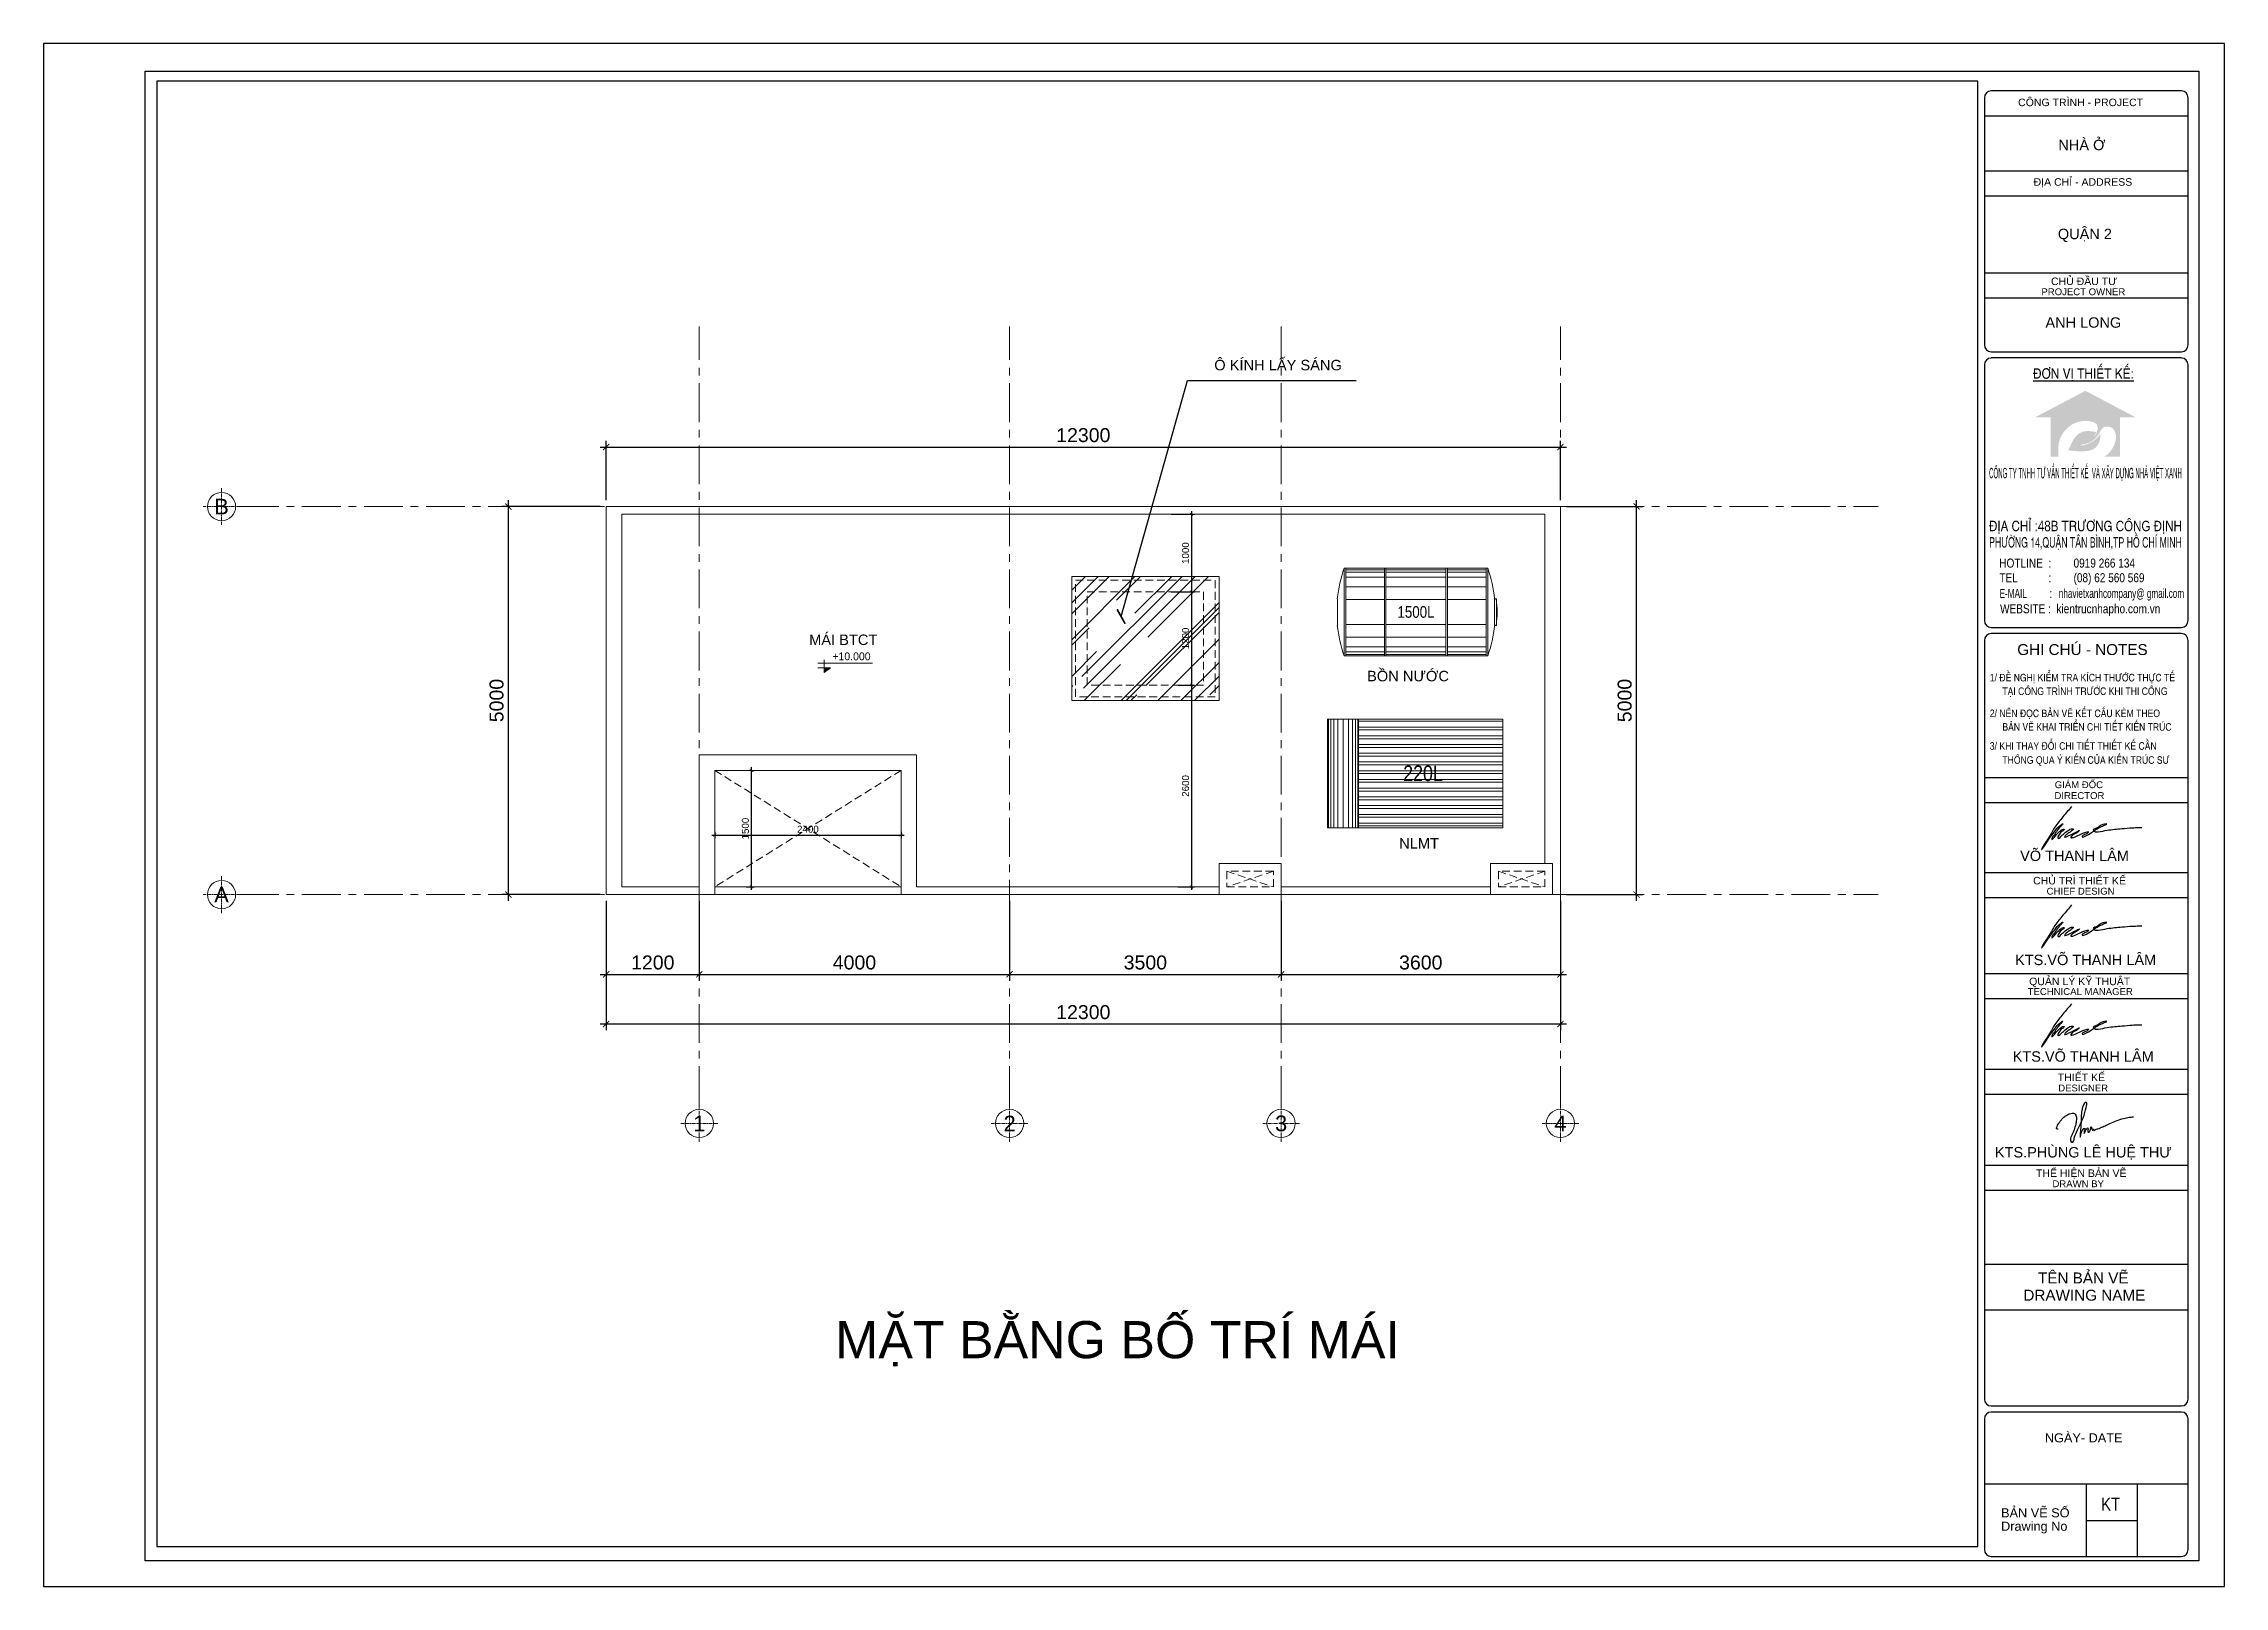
# Model space of a CAD drawing. Header units: inches. Extents: x 1198002 to 1275033, y 93432 to 197262.
# Drawn here: x 1240649 to 1268760, y 93432 to 113311 of the extents above; entities that cross this region are included whole.
import ezdxf
from ezdxf.enums import TextEntityAlignment as Align

# ---------------------------------------------------------------- set-up
doc = ezdxf.new("R2010")
doc.units = ezdxf.units.IN
doc.header["$LTSCALE"] = 100
doc.header["$MEASUREMENT"] = 0
doc.set_wipeout_variables(frame=1)
doc.header["$PDMODE"] = 35
doc.linetypes.add('CENTERX2', pattern=[4, 2.5, -0.5, 0.5, -0.5])
doc.linetypes.add('DASHEDX2', pattern=[1.5, 1, -0.5])
for name, color, linetype, lineweight in [('1', 1, 'Continuous', 18), ('1-khung ten', 7, 'Continuous', 30), ('183', 183, 'Continuous', 5), ('2', 2, 'Continuous', 13), ('3', 3, 'Continuous', 9), ('4', 4, 'Continuous', 35), ('8', 252, 'Continuous', 5), ('9GRID', 251, 'CENTERX2', 5), ('9HIDDEN', 251, 'DASHEDX2', 5), ('DIM', 135, 'Continuous', 9), ('TEXT', 7, 'Continuous', 18)]:
    doc.layers.add(name, color=color, linetype=linetype, lineweight=lineweight)
doc.styles.add('CVN', font='VHELVEN.TTF')
doc.styles.add('HELVECONDENSE', font='VHELVCN.TTF')
doc.styles.add('OBAYASHI', font='ARIALN.TTF')
doc.styles.add('VN Helve', font='VHELVEN.TTF')
doc.styles.add('VNI Helve-Condense', font='VHELVCN.TTF')
doc.styles.add('VNI-HELVE', font='VHELVCN.TTF')
doc.styles.add('VNI-HELVE-CON', font='VHELVCN.TTF', dxfattribs={"height": 140})
doc.styles.add('VSIMPLEX', font='VTIMESN.TTF')
doc.dimstyles.new('D100', dxfattribs={"dimscale": 100, "dimtxt": 1.8, "dimasz": 0.8, "dimexe": 0.8, "dimexo": 0.8, "dimgap": 0.6, "dimtad": 1, "dimdec": 0, "dimrnd": 5, "dimzin": 12, "dimdsep": 46, "dimtxsty": 'CVN', "dimblk1": 'ARCHTICK', "dimblk2": 'ARCHTICK', "dimsah": 1, "dimcen": 0.8, "dimdle": 0.8, "dimclrd": 256, "dimclre": 256, "dimclrt": 7, "dimadec": 0, "dimazin": 3, "dimtfac": 1, "dimtdec": 0, "dimtix": 1, "dimtmove": 2, "dimatfit": 3, "dimldrblk": 'ARCHTICK', "dimfxl": 1, "dimtolj": 1, "dimarcsym": 0})
doc.dimstyles.new('D70', dxfattribs={"dimscale": 50, "dimtxt": 1.8, "dimasz": 0.8, "dimexe": 0.8, "dimexo": 0.8, "dimgap": 0.6, "dimtad": 1, "dimdec": 0, "dimrnd": 5, "dimzin": 12, "dimdsep": 46, "dimtxsty": 'CVN', "dimblk1": 'ARCHTICK', "dimblk2": 'ARCHTICK', "dimsah": 1, "dimcen": 0.8, "dimdle": 0.8, "dimclrd": 256, "dimclre": 256, "dimclrt": 7, "dimadec": 0, "dimazin": 3, "dimtfac": 1, "dimtdec": 0, "dimtix": 1, "dimtmove": 2, "dimatfit": 3, "dimldrblk": 'ARCHTICK', "dimfxl": 1, "dimtolj": 1, "dimarcsym": 0})

msp = doc.modelspace()

# ---------------------------------------------------------------- texts
at = {"layer": 'TEXT', "char_height": 135, "attachment_point": 7, "style": 'OBAYASHI'}
for s, insert in [('{\\fArial|b0|i0|c0|p34;Ô KÍNH LẤY SÁNG}', (1255739.1, 109099.4)), ('{\\fArial|b0|i0|c0|p34;MÁI BTCT}', (1250516.5, 105559.5)), ('{\\fArial|b0|i0|c0|p34;BỒN NƯỚC}', (1257709, 105092.2))]:
    msp.add_mtext_dynamic_manual_height_columns(s, width=4193.67, gutter_width=1, heights=[0], dxfattribs=dict(at, insert=insert))
at = {"layer": 'TEXT', "color": 7, "insert": (1254491.9, 96557.9), "char_height": 478.647, "attachment_point": 5, "style": 'CVN'}
msp.add_mtext('\\A1;M{\\fArial|b0|i0|c0|p34;ẶT BẰNG BỐ TRÍ MÁI}', dxfattribs=at)

# ---------------------------------------------------------------- blocks, each defined once
blk = doc.blocks.new('15151512')
blk.add_wipeout([(345983, 67317), (345983, 65917), (348243, 65917), (348243, 67317)]).dxf.layer = '183'
at = {"layer": '183'}
h = blk.add_hatch(dxfattribs=at)
h.set_pattern_fill('ANSI32', color=256, scale=300, angle=315, style=0)
h.set_pattern_definition([(0, (346083.38, 65917.3), (4e-14, 112.5), []), (0, (346120.88, 65879.8), (4e-14, 112.5), [])])
h.paths.add_polyline_path([(346383, 65917), (348243, 65917), (348243, 67317), (346383, 67317)])
for points in [[(345983, 65917), (348243, 65917), (348243, 67317), (345983, 67317)], [(345983, 65917), (346383, 65917), (346383, 67317), (345983, 67317)], [(346383, 65917), (348243, 65917), (348243, 67317), (346383, 67317)]]:
    blk.add_lwpolyline(points, close=True, dxfattribs=at)
for points in [[(345993, 65917), (345993, 67317)], [(346023, 65917), (346023, 67317)], [(346063, 65917), (346063, 67317)], [(346113, 65917), (346113, 67317)], [(346183, 65917), (346183, 67317)], [(346253, 65917), (346253, 67317)], [(346303, 65917), (346303, 67317)], [(346343, 65917), (346343, 67317)], [(346373, 65917), (346373, 67317)]]:
    blk.add_lwpolyline(points, dxfattribs=at)
at = {"layer": '183', "insert": (347213, 66617), "char_height": 200, "width": 2260, "attachment_point": 5, "style": 'HELVECONDENSE'}
blk.add_mtext('220L', dxfattribs=at)
blk = doc.blocks.new('62625323255235344')
at = {"layer": '183'}
for p, q in [((346064, 68621), (346064, 67491)), ((346083, 68621), (346083, 67491)), ((346083, 68602), (346583, 68602)), ((346583, 68621), (346583, 67491)), ((346602, 68621), (346602, 67491)), ((346602, 68602), (347375, 68602)), ((347375, 68621), (347375, 67491)), ((347395, 68621), (347395, 67491)), ((347395, 68602), (347895, 68602)), ((347895, 68621), (347895, 67491)), ((347914, 68621), (347914, 67491)), ((346083, 68569), (346583, 68569)), ((346083, 68506), (346583, 68506)), ((346083, 68380), (346583, 68380)), ((346602, 68569), (347375, 68569)), ((346602, 68506), (347375, 68506)), ((346602, 68380), (347375, 68380)), ((347395, 68569), (347895, 68569)), ((347395, 68506), (347895, 68506)), ((347395, 68380), (347895, 68380)), ((345976, 68228), (345976, 67884)), ((346083, 68216), (346583, 68216)), ((346602, 68216), (347375, 68216)), ((347395, 68216), (347895, 68216)), ((348002, 68227), (348002, 67883)), ((348002, 68227), (348025, 68227)), ((348025, 68227), (348025, 67883)), ((346083, 67895), (346583, 67895)), ((346602, 67895), (347375, 67895)), ((347395, 67895), (347895, 67895)), ((348002, 67883), (348025, 67883)), ((346083, 67731), (346583, 67731)), ((346083, 67606), (346583, 67606)), ((346083, 67543), (346583, 67543)), ((346083, 67509), (346583, 67509)), ((346602, 67731), (347375, 67731)), ((346602, 67606), (347375, 67606)), ((346602, 67543), (347375, 67543)), ((346602, 67509), (347375, 67509)), ((347395, 67731), (347895, 67731)), ((347395, 67606), (347895, 67606)), ((347395, 67543), (347895, 67543)), ((347395, 67509), (347895, 67509))]:
    blk.add_line(p, q, dxfattribs=at)
for points in [[(346063, 68621), (347914, 68621)], [(346063, 67491), (347914, 67491)]]:
    blk.add_lwpolyline(points, dxfattribs=at)
for centre, radius, start, end in [((347799, 68026), 1835, 161.0836, 173.6829), ((346146, 68019), 1868, 6.3732, 18.7843), ((346433, 68042), 1602, 0.4559, 6.6244), ((346433, 68067), 1602, 353.3756, 359.5441), ((347799, 68086), 1835, 186.3171, 198.9164), ((346211, 68079), 1802, 340.9502, 353.7399)]:
    blk.add_arc(centre, radius, start, end, dxfattribs=at)
at = {"layer": '183', "insert": (346989, 68056), "char_height": 150, "width": 769.31, "attachment_point": 5, "style": 'HELVECONDENSE'}
blk.add_mtext('1500L', dxfattribs=at)
blk = doc.blocks.new('THU')
at = {"layer": '2', "lineweight": 30}
blk.add_spline([(54758, 67291), (54737, 67295), (54742, 67330), (54759, 67363), (54788, 67406), (54803, 67424), (54819, 67442), (54840, 67461), (54862, 67478), (54889, 67495), (54918, 67509), (54957, 67518), (54989, 67511), (55009, 67489), (55016, 67463), (55016, 67430), (55012, 67386), (55007, 67361), (54995, 67321), (54983, 67282), (54965, 67239), (54955, 67216), (54938, 67178), (54931, 67143), (54941, 67111), (54954, 67105), (54975, 67119), (54986, 67158), (55016, 67249), (55075, 67369), (55113, 67453), (55156, 67600), (55163, 67639), (55159, 67671), (55132, 67658), (55107, 67611), (55094, 67556), (55088, 67510), (55084, 67470), (55083, 67434), (55082, 67383), (55078, 67329), (55076, 67287), (55071, 67238), (55068, 67196), (55069, 67176), (55081, 67220), (55094, 67260), (55109, 67283), (55135, 67306), (55131, 67274), (55128, 67230), (55139, 67254), (55145, 67268), (55155, 67286), (55162, 67297), (55178, 67309), (55181, 67296), (55181, 67287), (55180, 67276), (55178, 67262), (55180, 67252), (55187, 67247), (55197, 67250), (55206, 67263), (55212, 67279), (55217, 67295), (55221, 67314), (55225, 67325), (55229, 67320), (55235, 67293), (55245, 67282), (55248, 67272), (55249, 67277), (55253, 67295), (55255, 67292), (55260, 67285), (55263, 67277), (55263, 67273), (55296, 67292), (55321, 67295), (55354, 67308), (55390, 67326), (55424, 67340), (55453, 67353), (55490, 67372), (55582, 67409), (55686, 67443), (55767, 67459), (55827, 67466)], degree=3, dxfattribs=at)
blk = doc.blocks.new('LAM')
at = {"layer": '2', "lineweight": 30}
blk.add_spline([(55537, 62874), (55400, 62709), (55277, 62552), (55233, 62479), (55130, 62314), (55078, 62228), (55067, 62202), (55134, 62292), (55180, 62360), (55279, 62490), (55360, 62576), (55400, 62604), (55347, 62543), (55286, 62459), (55248, 62407), (55233, 62385), (55229, 62359), (55254, 62377), (55301, 62435), (55354, 62488), (55410, 62518), (55421, 62516), (55389, 62485), (55337, 62427), (55322, 62392), (55326, 62377), (55367, 62403), (55420, 62452), (55496, 62508), (55528, 62522), (55559, 62522), (55512, 62473), (55452, 62431), (55435, 62413), (55425, 62396), (55455, 62401), (55652, 62490), (55610, 62456), (55568, 62433), (55534, 62407), (55522, 62386), (55542, 62384), (55566, 62389), (55781, 62476), (55803, 62477), (55794, 62464), (55725, 62427), (55702, 62409), (55701, 62399), (55729, 62401), (55848, 62468), (55968, 62543), (56016, 62566), (56051, 62581), (56075, 62591), (56084, 62598), (56050, 62597), (55967, 62561), (55901, 62523), (55871, 62507), (55892, 62485), (55953, 62477), (56090, 62502), (56323, 62527), (56482, 62541), (56582, 62543), (56631, 62545)], degree=3, dxfattribs=at)
blk = doc.blocks.new('KHUNG')
at = {"layer": '8'}
h = blk.add_hatch(color=3, dxfattribs=at)
edge = h.paths.add_edge_path()
edge.add_spline(control_points=[(1900682, 670836), (1900712, 670854), (1900763, 670880), (1900837, 670919), (1900882, 670986), (1900915, 671047), (1900923, 671107), (1900908, 671159), (1900854, 671196), (1900762, 671213), (1900637, 671208), (1900492, 671150), (1900379, 671036), (1900311, 670894), (1900304, 670765), (1900308, 670686), (1900309, 670652)], knot_values=[480.442603, 480.442603, 480.442603, 480.442603, 2009.776609, 3786.40769, 5135.415196, 6537.429907, 7763.740226, 8482.2404, 9501.449039, 11245.650074, 13817.861817, 16516.480955, 19952.144828, 22746.479185, 25336.362001, 27260.104551, 27260.104551, 27260.104551, 27260.104551], degree=3, periodic=0)
edge.add_line((1900309, 670652), (1900187, 670652))
edge.add_line((1900187, 670652), (1900187, 671268))
edge.add_line((1900187, 671268), (1899946, 671268))
edge.add_line((1899946, 671268), (1900728, 671680))
edge.add_line((1900728, 671680), (1901510, 671268))
edge.add_line((1901510, 671268), (1901269, 671268))
edge.add_line((1901269, 671268), (1901269, 670652))
edge.add_line((1901269, 670652), (1901019, 670652))
edge.add_spline(control_points=[(1901019, 670652), (1901052, 670673), (1901109, 670714), (1901166, 670807), (1901208, 670910), (1901206, 671022), (1901152, 671107), (1901072, 671131), (1900992, 671109), (1900969, 671064), (1900957, 671040)], knot_values=[0, 0, 0, 0, 2216.870228, 3952.540992, 6191.470703, 8490.526433, 10059.972912, 11608.291112, 12957.114674, 14390.23897, 14390.23897, 14390.23897, 14390.23897], degree=3, periodic=0)
edge.add_spline(control_points=[(1900957, 671040), (1900942, 671014), (1900909, 670959), (1900819, 670877), (1900735, 670852), (1900682, 670836)], knot_values=[0, 0, 0, 0, 1743.878579, 3660.68556, 6731.067051, 6731.067051, 6731.067051, 6731.067051], degree=3, periodic=0)
edge = h.paths.add_edge_path(flags=16)
edge.add_spline(control_points=[(1900646, 670827), (1900668, 670828), (1900722, 670830), (1900797, 670866), (1900870, 670904), (1900923, 670958), (1900950, 670997), (1900962, 671016)], knot_values=[0, 0, 0, 0, 1254.59336, 3063.330834, 4641.861955, 5998.873562, 7310.800484, 7310.800484, 7310.800484, 7310.800484], degree=3, periodic=0)
edge.add_spline(control_points=[(1900962, 671016), (1900963, 670998), (1900967, 670941), (1900941, 670858), (1900888, 670791), (1900821, 670752), (1900747, 670743), (1900656, 670731), (1900572, 670741), (1900502, 670747), (1900468, 670751), (1900459, 670752)], knot_values=[0, 0, 0, 0, 1010.198, 3281.426743, 4731.136541, 5803.714044, 7625.156604, 8935.172826, 11033.703323, 12416.710283, 12968.591837, 12968.591837, 12968.591837, 12968.591837], degree=3, periodic=0)
edge.add_spline(control_points=[(1900459, 670752), (1900470, 670774), (1900495, 670821), (1900525, 670897), (1900574, 670966), (1900632, 671022), (1900712, 671051), (1900789, 671054), (1900852, 671045), (1900885, 671039), (1900897, 671037)], knot_values=[0, 0, 0, 0, 1413.194962, 3057.706819, 4616.749234, 6235.122646, 7605.63806, 9366.49616, 10559.834754, 11266.59656, 11266.59656, 11266.59656, 11266.59656], degree=3, periodic=0)
edge.add_spline(control_points=[(1900897, 671037), (1900892, 671026), (1900878, 670996), (1900846, 670950), (1900796, 670911), (1900744, 670879), (1900693, 670851), (1900661, 670835), (1900646, 670827)], knot_values=[0, 0, 0, 0, 686.481063, 1948.936607, 3103.704982, 4322.438956, 5433.897682, 6395.109938, 6395.109938, 6395.109938, 6395.109938], degree=3, periodic=0)
edge = h.paths.add_edge_path(flags=17)
edge.add_spline(control_points=[(1900897, 671037), (1900892, 671026), (1900878, 670996), (1900846, 670950), (1900796, 670911), (1900744, 670879), (1900693, 670851), (1900661, 670835), (1900646, 670827)], knot_values=[0, 0, 0, 0, 686.481063, 1948.936607, 3103.704982, 4322.438956, 5433.897682, 6395.109938, 6395.109938, 6395.109938, 6395.109938], degree=3, periodic=0)
edge.add_spline(control_points=[(1900646, 670827), (1900668, 670828), (1900722, 670830), (1900797, 670866), (1900870, 670904), (1900923, 670958), (1900950, 670997), (1900962, 671016)], knot_values=[0, 0, 0, 0, 1254.59336, 3063.330834, 4641.861955, 5998.873562, 7310.800484, 7310.800484, 7310.800484, 7310.800484], degree=3, periodic=0)
edge.add_spline(control_points=[(1900962, 671016), (1900963, 670998), (1900967, 670941), (1900941, 670858), (1900888, 670791), (1900821, 670752), (1900747, 670743), (1900656, 670731), (1900572, 670741), (1900502, 670747), (1900468, 670751), (1900459, 670752)], knot_values=[0, 0, 0, 0, 1010.198, 3281.426743, 4731.136541, 5803.714044, 7625.156604, 8935.172826, 11033.703323, 12416.710283, 12968.591837, 12968.591837, 12968.591837, 12968.591837], degree=3, periodic=0)
edge.add_spline(control_points=[(1900459, 670752), (1900470, 670774), (1900495, 670821), (1900525, 670897), (1900574, 670966), (1900632, 671022), (1900712, 671051), (1900789, 671054), (1900852, 671045), (1900885, 671039), (1900897, 671037)], knot_values=[0, 0, 0, 0, 1413.194962, 3057.706819, 4616.749234, 6235.122646, 7605.63806, 9366.49616, 10559.834754, 11266.59656, 11266.59656, 11266.59656, 11266.59656], degree=3, periodic=0)
edge = h.paths.add_edge_path(flags=0)
edge.add_spline(control_points=[(1900682, 670836), (1900735, 670852), (1900819, 670877), (1900909, 670959), (1900942, 671014), (1900957, 671040)], knot_values=[0, 0, 0, 0, 3070.381491, 4987.188471, 6731.067051, 6731.067051, 6731.067051, 6731.067051], degree=3, periodic=0)
h = blk.add_hatch(color=3, dxfattribs=at)
edge = h.paths.add_edge_path()
edge.add_spline(control_points=[(1900897, 671037), (1900892, 671026), (1900878, 670996), (1900846, 670950), (1900796, 670911), (1900744, 670879), (1900693, 670851), (1900661, 670835), (1900646, 670827)], knot_values=[0, 0, 0, 0, 686.481063, 1948.936607, 3103.704982, 4322.438956, 5433.897682, 6395.109938, 6395.109938, 6395.109938, 6395.109938], degree=3, periodic=0)
edge.add_spline(control_points=[(1900646, 670827), (1900668, 670828), (1900722, 670830), (1900797, 670866), (1900870, 670904), (1900923, 670958), (1900950, 670997), (1900962, 671016)], knot_values=[0, 0, 0, 0, 1254.59336, 3063.330834, 4641.861955, 5998.873562, 7310.800484, 7310.800484, 7310.800484, 7310.800484], degree=3, periodic=0)
edge.add_spline(control_points=[(1900962, 671016), (1900963, 670998), (1900967, 670941), (1900941, 670858), (1900888, 670791), (1900821, 670752), (1900747, 670743), (1900656, 670731), (1900572, 670741), (1900502, 670747), (1900468, 670751), (1900459, 670752)], knot_values=[0, 0, 0, 0, 1010.198, 3281.426743, 4731.136541, 5803.714044, 7625.156604, 8935.172826, 11033.703323, 12416.710283, 12968.591837, 12968.591837, 12968.591837, 12968.591837], degree=3, periodic=0)
edge.add_spline(control_points=[(1900459, 670752), (1900470, 670774), (1900495, 670821), (1900525, 670897), (1900574, 670966), (1900632, 671022), (1900712, 671051), (1900789, 671054), (1900852, 671045), (1900885, 671039), (1900897, 671037)], knot_values=[0, 0, 0, 0, 1413.194962, 3057.706819, 4616.749234, 6235.122646, 7605.63806, 9366.49616, 10559.834754, 11266.59656, 11266.59656, 11266.59656, 11266.59656], degree=3, periodic=0)
edge = h.paths.add_edge_path(flags=17)
edge.add_spline(control_points=[(1900682, 670836), (1900735, 670852), (1900819, 670877), (1900909, 670959), (1900942, 671014), (1900957, 671040)], knot_values=[0, 0, 0, 0, 3070.381491, 4987.188471, 6731.067051, 6731.067051, 6731.067051, 6731.067051], degree=3, periodic=0)
at = {"layer": '1-khung ten', "color": 5, "ltscale": 3}
for p, q in [((1870461, 676662), (1902500, 676662)), ((1870461, 653433), (1870461, 676662)), ((1902500, 676662), (1902500, 653433)), ((1902500, 653433), (1870461, 653433))]:
    blk.add_line(p, q, dxfattribs=at)
at = {"layer": '1-khung ten', "ltscale": 3}
for p, q in [((1870461, 676662), (1870461, 676662)), ((1899050, 676510), (1870645, 676510)), ((1870645, 676510), (1870645, 653656)), ((1899050, 653656), (1899050, 676510)), ((1870645, 653656), (1899050, 653656))]:
    blk.add_line(p, q, dxfattribs=at)
at = {"layer": '1-khung ten', "color": 144, "ltscale": 1000}
for p, q in [((1902225, 676358), (1899260, 676358)), ((1899153, 676250), (1899153, 672395)), ((1902332, 672395), (1902332, 676250)), ((1899153, 675967), (1902332, 675967)), ((1899153, 675111), (1902332, 675111)), ((1899153, 674721), (1902332, 674721)), ((1899153, 673521), (1902332, 673521)), ((1899153, 673131), (1902332, 673131)), ((1899260, 672287), (1902225, 672287)), ((1899153, 672084), (1899153, 668098)), ((1902225, 672192), (1899260, 672192)), ((1902332, 668098), (1902332, 672084)), ((1899260, 667990), (1902225, 667990)), ((1902225, 667895), (1899260, 667895)), ((1899153, 667788), (1899153, 655958)), ((1902332, 655958), (1902332, 667788)), ((1899153, 665649), (1902332, 665649)), ((1899153, 665259), (1902332, 665259)), ((1899153, 664169), (1902332, 664169)), ((1899153, 663778), (1902332, 663778)), ((1899153, 662594), (1902332, 662594)), ((1899153, 662204), (1902332, 662204)), ((1899153, 661100), (1902332, 661100)), ((1899153, 660710), (1902332, 660710)), ((1899153, 659606), (1902332, 659606)), ((1899153, 659216), (1902332, 659216)), ((1899153, 658059), (1902332, 658059)), ((1899153, 658059), (1902332, 658059)), ((1899153, 657348), (1902332, 657348)), ((1899153, 655648), (1899153, 653611)), ((1899260, 655850), (1902225, 655850)), ((1902225, 655755), (1899260, 655755)), ((1902332, 653611), (1902332, 655648)), ((1902332, 654629), (1899153, 654629)), ((1900742, 654629), (1900742, 653503)), ((1901537, 654629), (1901537, 653503)), ((1899260, 653503), (1902225, 653503))]:
    blk.add_line(p, q, dxfattribs=at)
blk.add_lwpolyline([(1900742, 654066), (1901537, 654066)], dxfattribs=at)
for centre, start, end in [((1899260, 676250), 90, 180), ((1902225, 676250), 0, 90), ((1899260, 672395), 180, 270), ((1902225, 672395), 270, 0), ((1899260, 672084), 90, 180), ((1902225, 672084), 0, 90), ((1899260, 668098), 180, 270), ((1899260, 667788), 90, 180), ((1902225, 668098), 270, 0), ((1902225, 667788), 0, 90), ((1899260, 655958), 180, 270), ((1902225, 655958), 270, 0), ((1899260, 655648), 90, 180), ((1902225, 655648), 0, 90), ((1899260, 653611), 180, 270), ((1902225, 653611), 270, 0)]:
    blk.add_arc(centre, 107, start, end, dxfattribs=at)
at = {"layer": 'Defpoints', "ltscale": 3}
for p, q in [((1902896, 677094), (1868876, 677094)), ((1868876, 677094), (1868876, 653037)), ((1902896, 653037), (1902896, 677094)), ((1868876, 653037), (1902896, 653037))]:
    blk.add_line(p, q, dxfattribs=at)
at = {"layer": '4'}
for p in [(1844977, 602326), (1844977, 600792), (1844977, 599249)]:
    blk.add_blockref('LAM', p, dxfattribs=at)
at = {"layer": '4', "xscale": 1.100000000093132, "yscale": 1.100000000093132, "zscale": 1.100000000093132}
blk.add_blockref('THU', (1840070, 586146), dxfattribs=at)
at = {"layer": '1-khung ten'}
for s, height, style, p in [('COÂNG TRÌNH - PROJECT', 117.39, 'VN Helve', (1899679, 676119)), ('NHAØ ÔÛ', 162, 'VN Helve', (1900307, 675432)), ('ÑÒA CHÆ - ADDRESS', 117.39, 'VN Helve', (1899920, 674878)), ('QUAÄN 2', 162, 'VN Helve', (1900299, 674045)), ('PROJECT OWNER', 106.72, 'VN Helve', (1900042, 673171)), ('CHUÛ ÑAÀU TÖ ', 117.39, 'VN Helve', (1900191, 673329)), ('ANH LONG', 162, 'VN Helve', (1900105, 672664)), ('GHI CHUÙ - NOTES', 170.21, 'VN Helve', (1899665, 667560)), ('1/ ÑEÀ NGHÒ KIEÅM TRA KÍCH THÖÔÙC THÖÏC TEÁ', 117.39, 'VNI Helve-Condense', (1899237, 667149)), ('TAÏI COÂNG TRÌNH TRÖÔÙC KHI THI COÂNG', 117.39, 'VNI Helve-Condense', (1899433, 666937)), ('2/ NEÂN ÑOÏC BAÛN VEÕ KEÁT CAÁU KEØM THEO ', 117.39, 'VNI Helve-Condense', (1899237, 666592)), ('BAÛN VEÕ KHAI TRIEÅN CHI TIEÁT KIEÁN TRUÙC', 117.39, 'VNI Helve-Condense', (1899433, 666380)), ('3/ KHI THAY ÑOÅI CHI TIEÁT THIEÁT KEÁ CAÀN ', 117.39, 'VNI Helve-Condense', (1899237, 666083)), ('THOÂNG QUA YÙ KIEÁN CUÛA KIEÁN TRUÙC SÖ', 117.39, 'VNI Helve-Condense', (1899433, 665864)), ('GIAÙM ÑOÁC', 106.7, 'VN Helve', (1900250, 665484)), ('DIRECTOR', 106.7, 'VN Helve', (1900246, 665315)), ('VOÕ THANH LAÂM', 162, 'VN Helve', (1899710, 664348)), ('CHUÛ TRÌ THIEÁT KEÁ', 117.39, 'VN Helve', (1899913, 663983)), ('CHIEF DESIGN', 106.72, 'VN Helve', (1900123, 663824)), ('KTS.VOÕ THANH LAÂM', 162, 'VN Helve', (1899632, 662725)), ('QUAÛN LYÙ KYÕ THUAÄT', 117.39, 'VN Helve', (1899851, 662412)), ('TECHNICAL MANAGER', 106.72, 'VN Helve', (1899828, 662259)), ('KTS.VOÕ THANH LAÂM', 162, 'VN Helve', (1899594, 661219)), ('THIEÁT KEÁ', 117.4, 'VN Helve', (1900297, 660915)), ('DESIGNER', 106.7, 'VN Helve', (1900304, 660755)), ('KTS.PHUØNG LEÂ HUEÄ THÖ', 162, 'VN Helve', (1899317, 659725)), ('THEÅ HIEÄN BAÛN VEÕ', 117.39, 'VN Helve', (1899957, 659421)), ('DRAWN BY', 106.7, 'VN Helve', (1900214, 659261)), ('TEÂN BAÛN VEÕ', 170.21, 'VN Helve', (1899988, 657761)), ('DRAWING NAME', 170.21, 'VN Helve', (1899761, 657492)), ('NGAØY- DATE', 141.84, 'VN Helve', (1900096, 655282)), ('BAÛN VEÕ SOÁ', 141.84, 'VN Helve', (1899413, 654113)), ('Drawing No', 141.8, 'VN Helve', (1899413, 653904))]:
    blk.add_text(s, height=height, dxfattribs=dict(at, style=style)).set_placement(p)
at = {"layer": '1-khung ten', "color": 7, "style": 'VNI-HELVE'}
blk.add_text('%%UÑÔN VÒ THIEÁT KEÁ:', height=162.04, dxfattribs=at).set_placement((1899911, 671869))
at = {"layer": '1-khung ten', "color": 7, "style": 'VNI-HELVE-CON'}
for s, width, p, p2 in [('COÂNG TY TNHH TÖ VAÁN THIEÁT KEÁ  VAØ XAÂY DÖÏNG NHAØ VIEÄT XANH', 0.490103, (1899226, 670316), (1902233, 670316)), ('ÑÒA CHÆ :48B TRÖÔNG COÂNG ÑÒNH', 0.960391, (1899226, 669491), (1902233, 669491)), ('PHÖÔØNG 14,QUAÄN TAÂN BÌNH,TP HOÀ CHÍ MINH', 0.717373, (1899226, 669236), (1902233, 669236))]:
    blk.add_text(s, height=162, dxfattribs=dict(at, width=width)).set_placement(p, p2, align=Align.FIT)
at = {"layer": '1-khung ten', "style": 'VN Helve', "width": 0.795531}
for s, p in [('TEL           :        (08) 62 560 569', (1899385, 668695)), ('HOTLINE  :        0919 266 134', (1899385, 668923)), ('WEBSITE :  kientrucnhapho.com.vn', (1899397, 668211))]:
    blk.add_text(s, height=141.06, rotation=359.9985, dxfattribs=at).set_placement(p)
at = {"layer": '1-khung ten', "style": 'VN Helve', "width": 0.626201}
blk.add_text('E-MAIL          :   nhavietxanhcompany@ gmail.com', height=141.06, dxfattribs=at).set_placement((1899389, 668451), (1902269, 668451), align=Align.FIT)
at = {"layer": '1-khung ten', "style": 'VNI Helve-Condense'}
blk.add_text('KT', height=202.5, dxfattribs=at).set_placement((1901122, 654217), align=Align.CENTER)
blk = doc.blocks.new('GRIDSIGN')
at = {"color": 9, "linetype": 'CENTERX2'}
for p, q in [((-1300, 0), (1300, 0)), ((0, 1300), (0, -1300))]:
    blk.add_line(p, q, dxfattribs=at)
at = {"color": 9}
blk.add_circle((0, 0), 1000, dxfattribs=at)
blk.add_attdef('A', text='', height=1000).set_placement((0, 0), align=Align.MIDDLE)
blk = doc.blocks.new('ttucx')
at = {"layer": '9GRID', "ltscale": 2}
for p, q in [((1249101, 157775), (1249101, 167807)), ((1253101, 157775), (1253101, 167807)), ((1256601, 157775), (1256601, 167807)), ((1260201, 157775), (1260201, 167807))]:
    blk.add_line(p, q, dxfattribs=at)
for points in [[(1243179, 165486), (1264296, 165486)], [(1243179, 160486), (1264296, 160486)]]:
    blk.add_lwpolyline(points, dxfattribs=at)
at = {"layer": '2'}
ref = blk.add_blockref('GRIDSIGN', (1242942, 165486), dxfattribs=dict(at, xscale=-0.1822500005364418, yscale=0.1822500005364418, zscale=0.1822500005364418))
ref.add_attrib('A', 'B', dxfattribs={"layer": '0', "height": 202, "style": 'CVN'}).set_placement((1242942, 165486), align=Align.MIDDLE)
ref = blk.add_blockref('GRIDSIGN', (1242942, 160486), dxfattribs=dict(at, xscale=-0.1822500005364418, yscale=0.1822500005364418, zscale=0.1822500005364418))
ref.add_attrib('A', 'A', dxfattribs={"layer": '0', "height": 202, "style": 'CVN'}).set_placement((1242942, 160486), align=Align.MIDDLE)
ref = blk.add_blockref('GRIDSIGN', (1249101, 157538), dxfattribs=dict(at, xscale=-0.1822500005364418, yscale=0.1822500005364418, zscale=0.1822500005364418))
ref.add_attrib('A', '1', dxfattribs={"layer": '0', "height": 202, "style": 'CVN'}).set_placement((1249101, 157538), align=Align.MIDDLE)
ref = blk.add_blockref('GRIDSIGN', (1253101, 157538), dxfattribs=dict(at, xscale=-0.1822500005364418, yscale=0.1822500005364418, zscale=0.1822500005364418))
ref.add_attrib('A', '2', dxfattribs={"layer": '0', "height": 202, "style": 'CVN'}).set_placement((1253101, 157538), align=Align.MIDDLE)
ref = blk.add_blockref('GRIDSIGN', (1256601, 157538), dxfattribs=dict(at, xscale=-0.1822500005364418, yscale=0.1822500005364418, zscale=0.1822500005364418))
ref.add_attrib('A', '3', dxfattribs={"layer": '0', "height": 202, "style": 'CVN'}).set_placement((1256601, 157538), align=Align.MIDDLE)
ref = blk.add_blockref('GRIDSIGN', (1260201, 157538), dxfattribs=dict(at, xscale=-0.1822500005364418, yscale=0.1822500005364418, zscale=0.1822500005364418))
ref.add_attrib('A', '4', dxfattribs={"layer": '0', "height": 202, "style": 'CVN'}).set_placement((1260201, 157538), align=Align.MIDDLE)
blk = doc.blocks.new('cos')
for p, q in [((1527, 300), (-205, 300)), ((-200, 150), (200, 150)), ((0, 0), (0, 400)), ((0, 0), (200, 150))]:
    blk.add_line(p, q)
blk.add_solid([(0, 150), (0, 0), (200, 150)])
at = {"color": 3, "style": 'VSIMPLEX', "text_generation_flag": 6}
blk.add_attdef('COS-VER', (93, 405), '', height=250, rotation=180, dxfattribs=at)
blk = doc.blocks.new('_ARCHTICK')
at = {"color": 0, "linetype": 'ByBlock', "const_width": 0.15}
blk.add_lwpolyline([(-0.5, -0.5), (0.5, 0.5)], dxfattribs=at)
blk = doc.blocks.new('*D313')
at = {"layer": 'Defpoints', "color": 0, "transparency": 16777216}
for p in [(1246640, 107346), (1247901, 107346), (1247901, 102346)]:
    blk.add_point(p, dxfattribs=at)
at = {"layer": 'DIM', "lineweight": -2, "transparency": 16777216}
for p, q in [((1246640, 102266), (1246640, 107426)), ((1247821, 107346), (1246560, 107346)), ((1247821, 102346), (1246560, 102346))]:
    blk.add_line(p, q, dxfattribs=at)
at = {"layer": 'DIM', "lineweight": -2, "transparency": 16777216, "xscale": 80, "yscale": 80, "zscale": 80}
for p, rotation in [((1246640, 107346), 90), ((1246640, 102346), 270)]:
    blk.add_blockref('_ARCHTICK', p, dxfattribs=dict(at, rotation=rotation))
at = {"layer": 'DIM', "color": 7, "transparency": 16777216, "insert": (1246488, 104846), "char_height": 180, "attachment_point": 5, "rotation": 90, "style": 'CVN'}
blk.add_mtext('\\A1;5000', dxfattribs=at)
blk = doc.blocks.new('*D314')
at = {"layer": 'Defpoints', "color": 0, "transparency": 16777216}
for p in [(1247901, 102346), (1249101, 102346), (1249101, 101318)]:
    blk.add_point(p, dxfattribs=at)
at = {"layer": 'DIM', "lineweight": -2, "transparency": 16777216}
for p, q in [((1247901, 102266), (1247901, 101238)), ((1249101, 102266), (1249101, 101238)), ((1247821, 101318), (1249181, 101318))]:
    blk.add_line(p, q, dxfattribs=at)
at = {"layer": 'DIM', "lineweight": -2, "transparency": 16777216, "xscale": 80, "yscale": 80, "zscale": 80, "rotation": 180}
blk.add_blockref('_ARCHTICK', (1247901, 101318), dxfattribs=at)
at = {"layer": 'DIM', "lineweight": -2, "transparency": 16777216, "xscale": 80, "yscale": 80, "zscale": 80}
blk.add_blockref('_ARCHTICK', (1249101, 101318), dxfattribs=at)
at = {"layer": 'DIM', "color": 7, "transparency": 16777216, "insert": (1248501, 101470), "char_height": 180, "attachment_point": 5, "style": 'CVN'}
blk.add_mtext('\\A1;1200', dxfattribs=at)
blk = doc.blocks.new('*D315')
at = {"layer": 'Defpoints', "color": 0, "transparency": 16777216}
for p in [(1249101, 102346), (1253101, 102346), (1253101, 101318)]:
    blk.add_point(p, dxfattribs=at)
at = {"layer": 'DIM', "lineweight": -2, "transparency": 16777216}
for p, q in [((1249101, 102266), (1249101, 101238)), ((1253101, 102266), (1253101, 101238)), ((1249021, 101318), (1253181, 101318))]:
    blk.add_line(p, q, dxfattribs=at)
at = {"layer": 'DIM', "lineweight": -2, "transparency": 16777216, "xscale": 80, "yscale": 80, "zscale": 80, "rotation": 180}
blk.add_blockref('_ARCHTICK', (1249101, 101318), dxfattribs=at)
at = {"layer": 'DIM', "lineweight": -2, "transparency": 16777216, "xscale": 80, "yscale": 80, "zscale": 80}
blk.add_blockref('_ARCHTICK', (1253101, 101318), dxfattribs=at)
at = {"layer": 'DIM', "color": 7, "transparency": 16777216, "insert": (1251101, 101470), "char_height": 180, "attachment_point": 5, "style": 'CVN'}
blk.add_mtext('\\A1;4000', dxfattribs=at)
blk = doc.blocks.new('*D316')
at = {"layer": 'Defpoints', "color": 0, "transparency": 16777216}
for p in [(1253101, 102346), (1256601, 102346), (1256601, 101318)]:
    blk.add_point(p, dxfattribs=at)
at = {"layer": 'DIM', "lineweight": -2, "transparency": 16777216}
for p, q in [((1253101, 102266), (1253101, 101238)), ((1256601, 102266), (1256601, 101238)), ((1253021, 101318), (1256681, 101318))]:
    blk.add_line(p, q, dxfattribs=at)
at = {"layer": 'DIM', "lineweight": -2, "transparency": 16777216, "xscale": 80, "yscale": 80, "zscale": 80, "rotation": 180}
blk.add_blockref('_ARCHTICK', (1253101, 101318), dxfattribs=at)
at = {"layer": 'DIM', "lineweight": -2, "transparency": 16777216, "xscale": 80, "yscale": 80, "zscale": 80}
blk.add_blockref('_ARCHTICK', (1256601, 101318), dxfattribs=at)
at = {"layer": 'DIM', "color": 7, "transparency": 16777216, "insert": (1254851, 101470), "char_height": 180, "attachment_point": 5, "style": 'CVN'}
blk.add_mtext('\\A1;3500', dxfattribs=at)
blk = doc.blocks.new('*D317')
at = {"layer": 'Defpoints', "color": 0, "transparency": 16777216}
for p in [(1256601, 102346), (1260201, 102346), (1260201, 101318)]:
    blk.add_point(p, dxfattribs=at)
at = {"layer": 'DIM', "lineweight": -2, "transparency": 16777216}
for p, q in [((1256601, 102266), (1256601, 101238)), ((1260201, 102266), (1260201, 101238)), ((1256521, 101318), (1260281, 101318))]:
    blk.add_line(p, q, dxfattribs=at)
at = {"layer": 'DIM', "lineweight": -2, "transparency": 16777216, "xscale": 80, "yscale": 80, "zscale": 80, "rotation": 180}
blk.add_blockref('_ARCHTICK', (1256601, 101318), dxfattribs=at)
at = {"layer": 'DIM', "lineweight": -2, "transparency": 16777216, "xscale": 80, "yscale": 80, "zscale": 80}
blk.add_blockref('_ARCHTICK', (1260201, 101318), dxfattribs=at)
at = {"layer": 'DIM', "color": 7, "transparency": 16777216, "insert": (1258401, 101470), "char_height": 180, "attachment_point": 5, "style": 'CVN'}
blk.add_mtext('\\A1;3600', dxfattribs=at)
blk = doc.blocks.new('*D318')
at = {"layer": 'Defpoints', "color": 0, "transparency": 16777216}
for p in [(1247901, 102041), (1260201, 102041), (1247901, 100677)]:
    blk.add_point(p, dxfattribs=at)
at = {"layer": 'DIM', "lineweight": -2, "transparency": 16777216}
for p, q in [((1247901, 101961), (1247901, 100597)), ((1260201, 101961), (1260201, 100597)), ((1260281, 100677), (1247821, 100677))]:
    blk.add_line(p, q, dxfattribs=at)
at = {"layer": 'DIM', "lineweight": -2, "transparency": 16777216, "xscale": 80, "yscale": 80, "zscale": 80, "rotation": 180}
blk.add_blockref('_ARCHTICK', (1247901, 100677), dxfattribs=at)
at = {"layer": 'DIM', "lineweight": -2, "transparency": 16777216, "xscale": 80, "yscale": 80, "zscale": 80}
blk.add_blockref('_ARCHTICK', (1260201, 100677), dxfattribs=at)
at = {"layer": 'DIM', "color": 7, "transparency": 16777216, "insert": (1254051, 100830), "char_height": 180, "attachment_point": 5, "style": 'CVN'}
blk.add_mtext('\\A1;12300', dxfattribs=at)
blk = doc.blocks.new('*D319')
at = {"layer": 'Defpoints', "color": 0, "transparency": 16777216}
for p in [(1260201, 107346), (1261183, 107346), (1260201, 102346)]:
    blk.add_point(p, dxfattribs=at)
at = {"layer": 'DIM', "lineweight": -2, "transparency": 16777216}
for p, q in [((1261183, 102266), (1261183, 107426)), ((1260281, 107346), (1261263, 107346)), ((1260281, 102346), (1261263, 102346))]:
    blk.add_line(p, q, dxfattribs=at)
at = {"layer": 'DIM', "lineweight": -2, "transparency": 16777216, "xscale": 80, "yscale": 80, "zscale": 80}
for p, rotation in [((1261183, 107346), 90), ((1261183, 102346), 270)]:
    blk.add_blockref('_ARCHTICK', p, dxfattribs=dict(at, rotation=rotation))
at = {"layer": 'DIM', "color": 7, "transparency": 16777216, "insert": (1261030, 104846), "char_height": 180, "attachment_point": 5, "rotation": 90, "style": 'CVN'}
blk.add_mtext('\\A1;5000', dxfattribs=at)
blk = doc.blocks.new('*D320')
at = {"layer": 'Defpoints', "color": 0, "transparency": 16777216}
for p in [(1260201, 108112), (1247901, 107346), (1260201, 107346)]:
    blk.add_point(p, dxfattribs=at)
at = {"layer": 'DIM', "lineweight": -2, "transparency": 16777216}
for p, q in [((1247821, 108112), (1260281, 108112)), ((1247901, 107426), (1247901, 108192)), ((1260201, 107426), (1260201, 108192))]:
    blk.add_line(p, q, dxfattribs=at)
at = {"layer": 'DIM', "lineweight": -2, "transparency": 16777216, "xscale": 80, "yscale": 80, "zscale": 80, "rotation": 180}
blk.add_blockref('_ARCHTICK', (1247901, 108112), dxfattribs=at)
at = {"layer": 'DIM', "lineweight": -2, "transparency": 16777216, "xscale": 80, "yscale": 80, "zscale": 80}
blk.add_blockref('_ARCHTICK', (1260201, 108112), dxfattribs=at)
at = {"layer": 'DIM', "color": 7, "transparency": 16777216, "insert": (1254051, 108265), "char_height": 180, "attachment_point": 5, "style": 'CVN'}
blk.add_mtext('\\A1;12300', dxfattribs=at)
blk = doc.blocks.new('*D321')
at = {"layer": 'Defpoints', "color": 0, "transparency": 16777216}
for p in [(1249301, 103196), (1251701, 103196), (1251701, 103112)]:
    blk.add_point(p, dxfattribs=at)
at = {"layer": 'DIM', "lineweight": -2, "transparency": 16777216}
for p, q in [((1249261, 103112), (1251741, 103112)), ((1249301, 103156), (1249301, 103072)), ((1251701, 103156), (1251701, 103072))]:
    blk.add_line(p, q, dxfattribs=at)
at = {"layer": 'DIM', "lineweight": -2, "transparency": 16777216, "xscale": 40, "yscale": 40, "zscale": 40, "rotation": 180}
blk.add_blockref('_ARCHTICK', (1249301, 103112), dxfattribs=at)
at = {"layer": 'DIM', "lineweight": -2, "transparency": 16777216, "xscale": 40, "yscale": 40, "zscale": 40}
blk.add_blockref('_ARCHTICK', (1251701, 103112), dxfattribs=at)
at = {"layer": 'DIM', "color": 7, "transparency": 16777216, "insert": (1250501, 103188), "char_height": 90, "attachment_point": 5, "style": 'CVN'}
blk.add_mtext('\\A1;2400', dxfattribs=at)
blk = doc.blocks.new('*D322')
at = {"layer": 'Defpoints', "color": 0, "transparency": 16777216}
for p in [(1249733, 103946), (1249772, 103946), (1249666, 102446)]:
    blk.add_point(p, dxfattribs=at)
at = {"layer": 'DIM', "lineweight": -2, "transparency": 16777216}
for p, q in [((1249772, 102406), (1249772, 103986)), ((1249773, 103946), (1249812, 103946)), ((1249706, 102446), (1249812, 102446))]:
    blk.add_line(p, q, dxfattribs=at)
at = {"layer": 'DIM', "lineweight": -2, "transparency": 16777216, "xscale": 40, "yscale": 40, "zscale": 40}
for p, rotation in [((1249772, 103946), 90), ((1249772, 102446), 270)]:
    blk.add_blockref('_ARCHTICK', p, dxfattribs=dict(at, rotation=rotation))
at = {"layer": 'DIM', "color": 7, "transparency": 16777216, "insert": (1249695, 103196), "char_height": 90, "attachment_point": 5, "rotation": 90, "style": 'CVN'}
blk.add_mtext('\\A1;1500', dxfattribs=at)
blk = doc.blocks.new('*D323')
at = {"layer": 'Defpoints', "color": 0, "transparency": 16777216}
for p in [(1255143, 107246), (1255143, 106246), (1255445, 106246)]:
    blk.add_point(p, dxfattribs=at)
at = {"layer": 'DIM', "lineweight": -2, "transparency": 16777216}
for p, q in [((1255183, 107246), (1255485, 107246)), ((1255445, 107286), (1255445, 106206)), ((1255183, 106246), (1255485, 106246))]:
    blk.add_line(p, q, dxfattribs=at)
at = {"layer": 'DIM', "lineweight": -2, "transparency": 16777216, "xscale": 40, "yscale": 40, "zscale": 40}
for p, rotation in [((1255445, 107246), 90), ((1255445, 106246), 270)]:
    blk.add_blockref('_ARCHTICK', p, dxfattribs=dict(at, rotation=rotation))
at = {"layer": 'DIM', "color": 7, "transparency": 16777216, "insert": (1255369, 106746), "char_height": 90, "attachment_point": 5, "rotation": 90, "style": 'CVN'}
blk.add_mtext('\\A1;1000', dxfattribs=at)
blk = doc.blocks.new('*D324')
at = {"layer": 'Defpoints', "color": 0, "transparency": 16777216}
for p in [(1255143, 106246), (1255228, 105046), (1255445, 105046)]:
    blk.add_point(p, dxfattribs=at)
at = {"layer": 'DIM', "lineweight": -2, "transparency": 16777216}
for p, q in [((1255445, 106286), (1255445, 105006)), ((1255183, 106246), (1255485, 106246)), ((1255268, 105046), (1255485, 105046))]:
    blk.add_line(p, q, dxfattribs=at)
at = {"layer": 'DIM', "lineweight": -2, "transparency": 16777216, "xscale": 40, "yscale": 40, "zscale": 40}
for p, rotation in [((1255445, 106246), 90), ((1255445, 105046), 270)]:
    blk.add_blockref('_ARCHTICK', p, dxfattribs=dict(at, rotation=rotation))
at = {"layer": 'DIM', "color": 7, "transparency": 16777216, "insert": (1255369, 105646), "char_height": 90, "attachment_point": 5, "rotation": 90, "style": 'CVN'}
blk.add_mtext('\\A1;1200', dxfattribs=at)
blk = doc.blocks.new('*D325')
at = {"layer": 'Defpoints', "color": 0, "transparency": 16777216}
for p in [(1255228, 105046), (1255228, 102446), (1255445, 102446)]:
    blk.add_point(p, dxfattribs=at)
at = {"layer": 'DIM', "lineweight": -2, "transparency": 16777216}
for p, q in [((1255268, 105046), (1255485, 105046)), ((1255445, 105086), (1255445, 102406)), ((1255268, 102446), (1255485, 102446))]:
    blk.add_line(p, q, dxfattribs=at)
at = {"layer": 'DIM', "lineweight": -2, "transparency": 16777216, "xscale": 40, "yscale": 40, "zscale": 40}
for p, rotation in [((1255445, 105046), 90), ((1255445, 102446), 270)]:
    blk.add_blockref('_ARCHTICK', p, dxfattribs=dict(at, rotation=rotation))
at = {"layer": 'DIM', "color": 7, "transparency": 16777216, "insert": (1255369, 103746), "char_height": 90, "attachment_point": 5, "rotation": 90, "style": 'CVN'}
blk.add_mtext('\\A1;2600', dxfattribs=at)

# ---------------------------------------------------------------- dimensions: what is measured, and where the dimension line sits
at = {"layer": 'DIM'}
for base, p1, p2, dimstyle, picture, middle in [((1260201, 108112.5), (1247901, 107345.8), (1260201, 107345.8), 'D100', '*D320', (1254051, 108265)), ((1251701, 103112), (1249301, 103195.8), (1251701, 103195.8), 'D70', '*D321', (1250501, 103188.3)), ((1249101, 101317.5), (1247901, 102345.8), (1249101, 102345.8), 'D100', '*D314', (1248501, 101470)), ((1253101, 101317.5), (1249101, 102345.8), (1253101, 102345.8), 'D100', '*D315', (1251101, 101470)), ((1256601, 101317.5), (1253101, 102345.8), (1256601, 102345.8), 'D100', '*D316', (1254851, 101470)), ((1260201, 101317.5), (1256601, 102345.8), (1260201, 102345.8), 'D100', '*D317', (1258401, 101470)), ((1247901, 100677), (1260201, 102041), (1247901, 102041), 'D100', '*D318', (1254051, 100829.5))]:
    dim = msp.add_linear_dim(base=base, p1=p1, p2=p2, dimstyle=dimstyle, dxfattribs=at)
    dim.commit()
    dim.dimension.update_dxf_attribs({"geometry": picture, "text_midpoint": middle})
for base, p1, p2, dimstyle, picture, middle in [((1246640.5, 107345.8), (1247901, 102345.8), (1247901, 107345.8), 'D100', '*D313', (1246488, 104845.8)), ((1261183, 107345.8), (1260201, 102345.8), (1260201, 107345.8), 'D100', '*D319', (1261030.5, 104845.8)), ((1255445, 106245.8), (1255143, 107245.8), (1255143, 106245.8), 'D70', '*D323', (1255368.7, 106745.8)), ((1255445, 105045.8), (1255143, 106245.8), (1255228, 105045.8), 'D70', '*D324', (1255368.7, 105645.8)), ((1255445, 102445.8), (1255228, 105045.8), (1255228, 102445.8), 'D70', '*D325', (1255368.7, 103745.8)), ((1249771.5, 103945.8), (1249665.5, 102445.8), (1249733, 103945.8), 'D70', '*D322', (1249695.2, 103195.8))]:
    dim = msp.add_linear_dim(base=base, p1=p1, p2=p2, angle=90, dimstyle=dimstyle, dxfattribs=at)
    dim.commit()
    dim.dimension.update_dxf_attribs({"geometry": picture, "text_midpoint": middle})

# ---------------------------------------------------------------- hatches: boundary and pattern name
at = {"layer": '8'}
h = msp.add_hatch(dxfattribs=at)
h.set_pattern_fill('AR-RROOF', color=256, scale=500, angle=45)
h.paths.add_polyline_path([(1255801, 106445.8), (1253901, 106445.8), (1253901, 104845.8), (1255801, 104845.8)])

# ---------------------------------------------------------------- linework, layer by layer
at = {"layer": '1'}
for points in [[(1247901, 107345.8), (1260201, 107345.8), (1260201, 102345.8), (1247901, 102345.8)], [(1259301, 102745.8), (1260101, 102745.8), (1260101, 102345.8), (1259301, 102345.8)]]:
    msp.add_lwpolyline(points, close=True, dxfattribs=at)
for points in [[(1249101, 102445.8), (1248101, 102445.8), (1248101, 107245.8), (1260001, 107245.8), (1260001, 102745.8)], [(1249101, 102445.8), (1249101, 104145.8), (1251701, 104145.8)], [(1251901, 102445.8), (1251901, 104145.8), (1249301, 104145.8)], [(1249301, 102445.8), (1249301, 103945.8)], [(1249301, 103945.8), (1251701, 103945.8)], [(1251701, 103945.8), (1251701, 102445.8)], [(1256501, 102745.8), (1255801, 102745.8), (1255801, 102445.8)], [(1256501, 102745.8), (1256601, 102745.8), (1256601, 102445.8)], [(1260001, 102745.8), (1259301, 102745.8), (1259301, 102445.8)], [(1251701, 102445.8), (1249301, 102445.8)], [(1249301, 102445.8), (1249301, 102345.8)], [(1251701, 102445.8), (1251701, 102345.8)], [(1255801, 102445.8), (1251901, 102445.8)], [(1255801, 102445.8), (1255801, 102345.8)], [(1256601, 102445.8), (1256601, 102345.8)], [(1259301, 102445.8), (1256601, 102445.8)]]:
    msp.add_lwpolyline(points, dxfattribs=at)
at = {"layer": '3'}
msp.add_lwpolyline([(1253901, 106445.8), (1255801, 106445.8), (1255801, 104845.8), (1253901, 104845.8)], close=True, dxfattribs=at)
at = {"layer": '9HIDDEN'}
for points in [[(1253951, 106395.8), (1255751, 106395.8), (1255751, 104895.8), (1253951, 104895.8)], [(1254101, 106245.8), (1255601, 106245.8), (1255601, 105045.8), (1254101, 105045.8)]]:
    msp.add_lwpolyline(points, close=True, dxfattribs=at)
for points in [[(1249301, 103945.8), (1251701, 102445.8)], [(1251701, 103945.8), (1249301, 102445.8)], [(1256501, 102645.8), (1255901, 102645.8), (1255901, 102445.8)], [(1256501, 102645.8), (1255901, 102445.8)], [(1255901, 102645.8), (1256501, 102445.8)], [(1256501, 102445.8), (1256501, 102645.8)], [(1260001, 102645.8), (1259401, 102645.8), (1259401, 102445.8)], [(1260001, 102645.8), (1259401, 102445.8)], [(1259401, 102645.8), (1260001, 102445.8)], [(1260001, 102445.8), (1260001, 102645.8)], [(1255901, 102445.8), (1256501, 102445.8)], [(1259401, 102445.8), (1260001, 102445.8)]]:
    msp.add_lwpolyline(points, dxfattribs=at)

# ---------------------------------------------------------------- block references
at = {"layer": '183'}
msp.add_blockref('62625323255235344', (911350.4, 37930.5), dxfattribs=at)
at = {"layer": '9GRID'}
msp.add_blockref('ttucx', (0, -58140.7), dxfattribs=at)
at = {"layer": 'TEXT'}
ref = msp.add_blockref('cos', (1250710.9, 105207.5), dxfattribs=dict(at, xscale=0.4065874345638741, yscale=0.4065874345638741, zscale=0.4065874345638741, rotation=0.0002481631948920933))
ref.add_attrib('COS-VER', '+10.000', (1250816, 105365), dxfattribs={"layer": '0', "color": 3, "height": 101.25, "rotation": 180.00025, "style": 'VSIMPLEX', "text_generation_flag": 6})

msp.set_redraw_order([(e.dxf.handle, doc.entitydb.next_handle()) for e in msp.query("TEXT MTEXT ATTDEF DIMENSION ARC_DIMENSION")])  # texts and dimensions are drawn at this point

# ---------------------------------------------------------------- leaders
at = {"layer": '8'}
msp.add_leader([(1254538.5, 105928.5), (1255392.5, 108971), (1257569, 108971)], dimstyle='D100', override={"dimasz": 1.5, "dimgap": 0.6, "dimtad": 0}, dxfattribs=at)

# ---------------------------------------------------------------- next in the draw order: block references
at = {"layer": '183'}
msp.add_blockref('15151512', (911216.9, 37290.5), dxfattribs=at)

# ---------------------------------------------------------------- next in the draw order: block references
at = {"layer": '1', "xscale": 0.8263246674378223, "yscale": 0.8263246674378223, "zscale": 0.8263246674378223}
msp.add_blockref('KHUNG', (-303650, -446188.6), dxfattribs=at)

# ---------------------------------------------------------------- next in the draw order: texts
at = {"layer": 'TEXT', "insert": (1258122.4, 102938.2), "char_height": 135, "attachment_point": 7, "style": 'OBAYASHI'}
msp.add_mtext_dynamic_manual_height_columns('{\\fArial|b0|i0|c0|p34;NLMT}', width=4193.67, gutter_width=1, heights=[0], dxfattribs=at)

doc.saveas('drawing.dxf')
